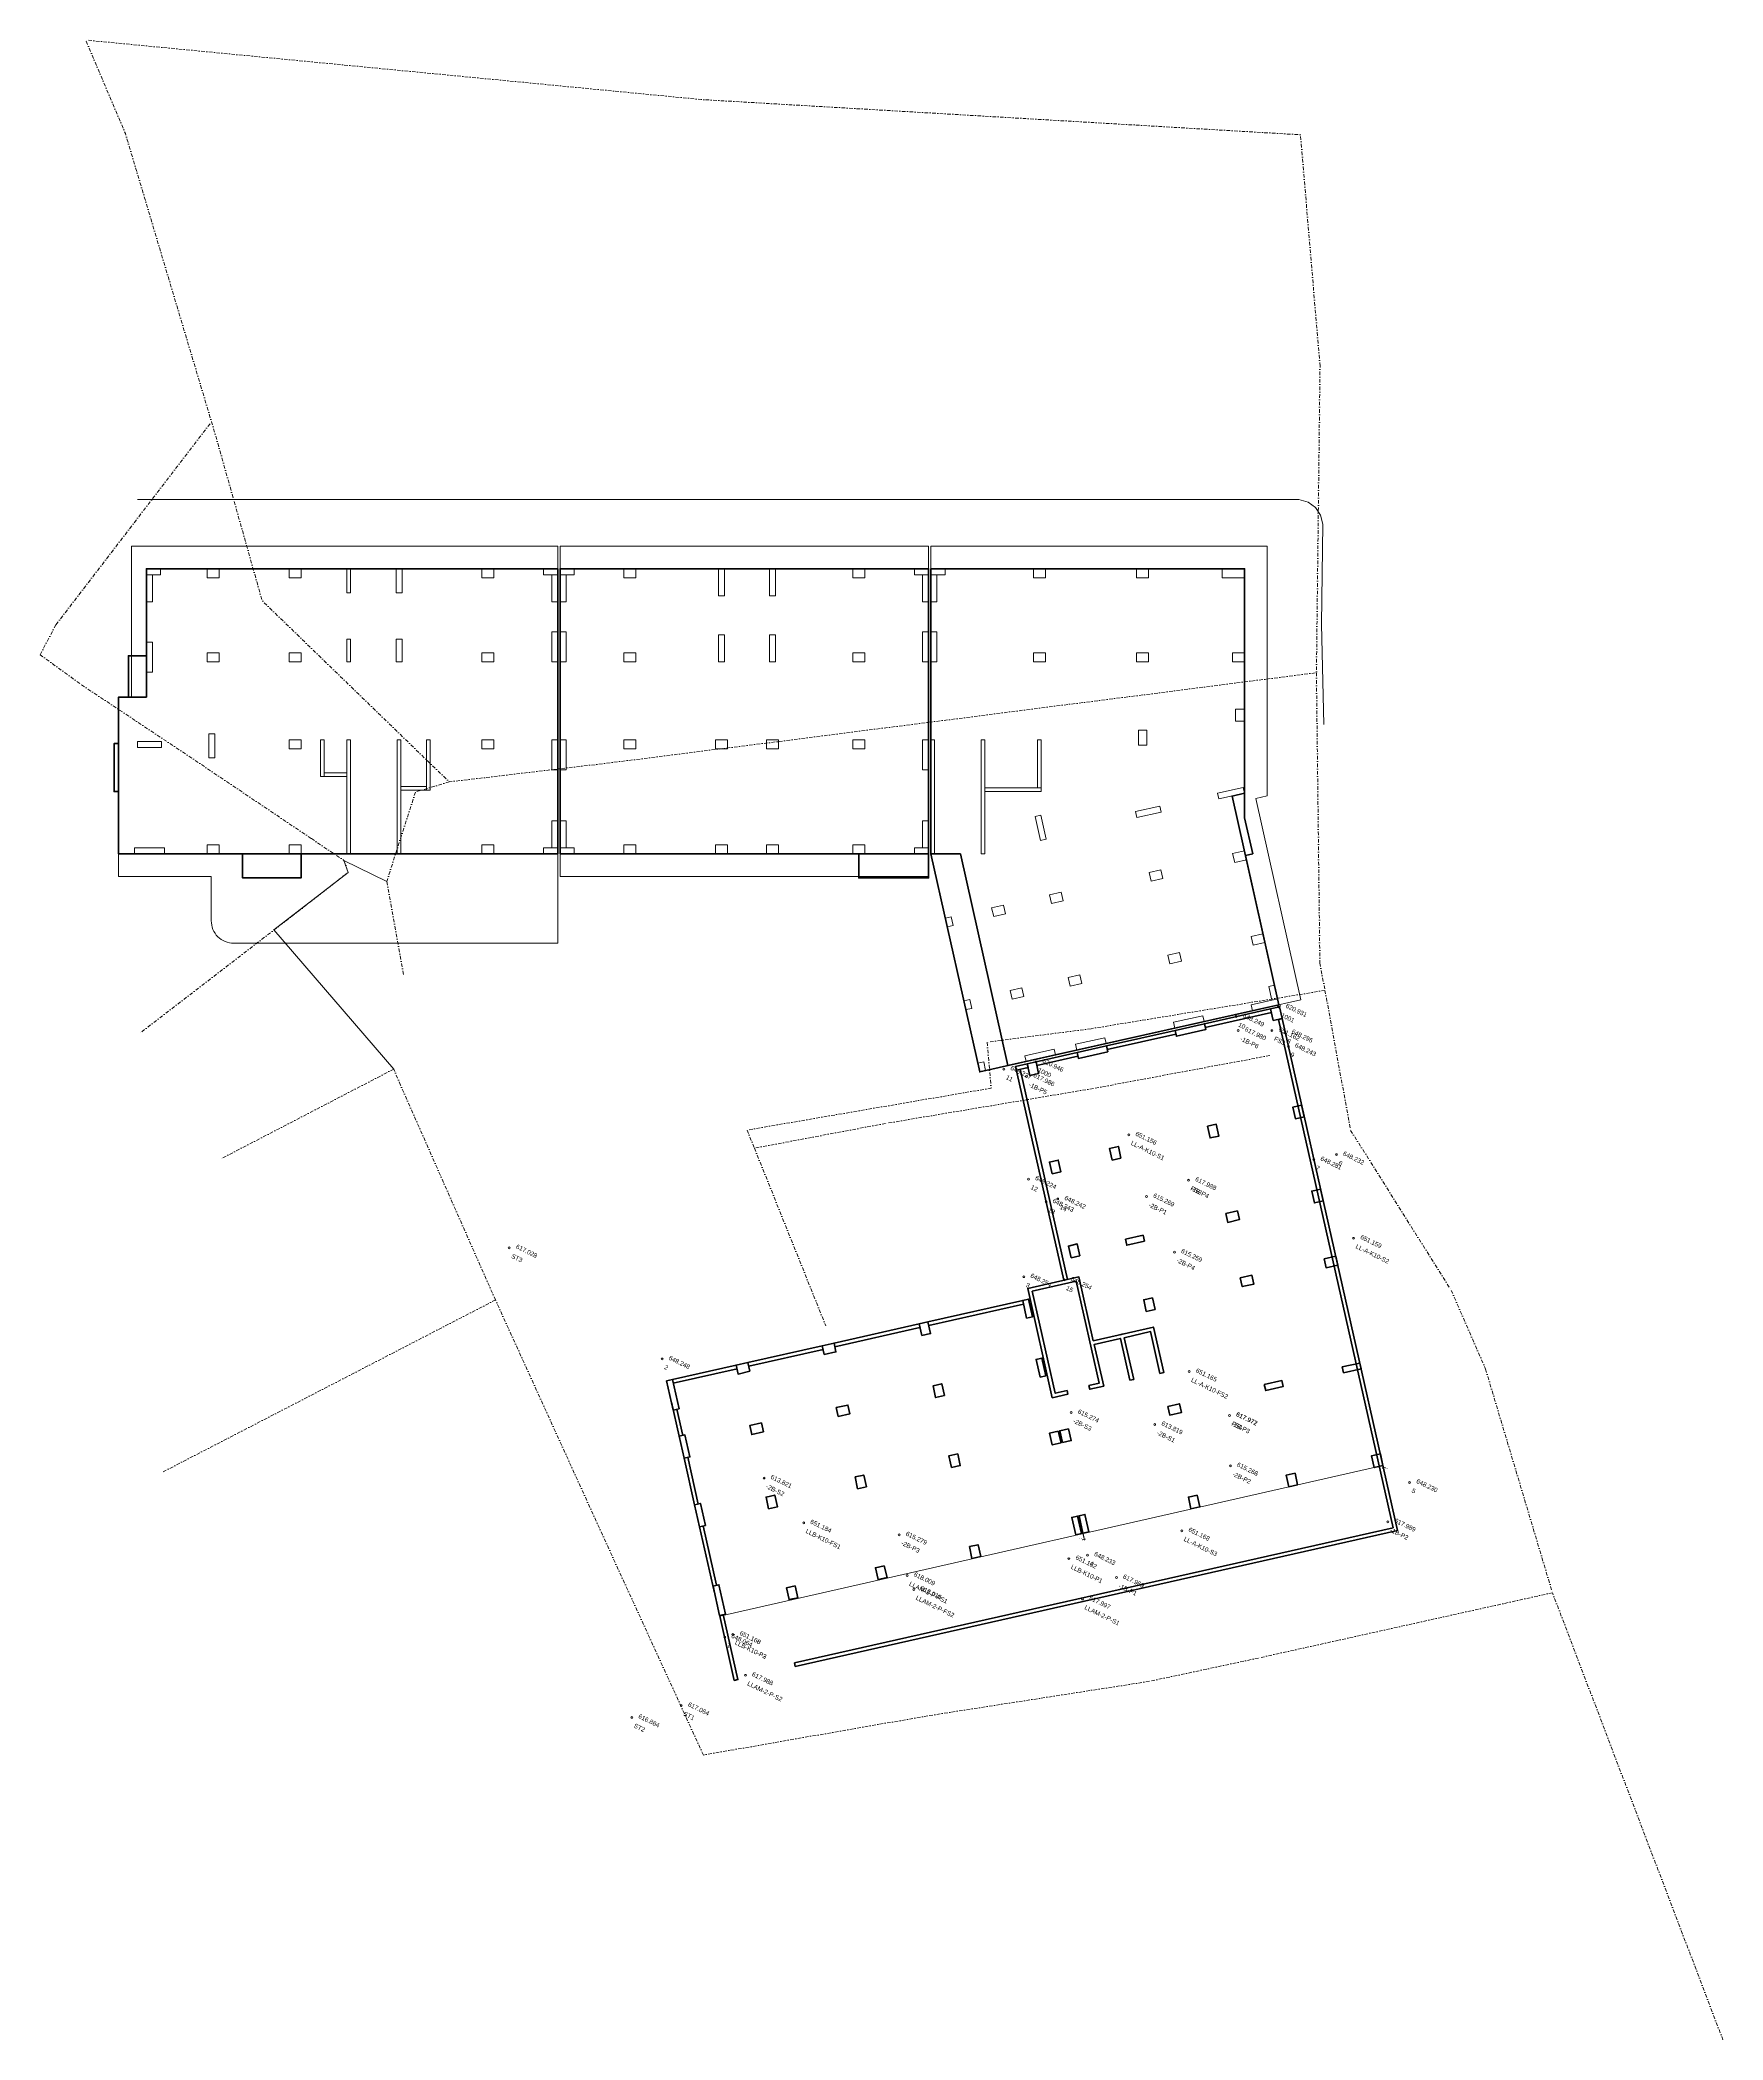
# Model space of a CAD drawing. Header units: centimetres. Extents: x -708 to 10501, y 5200 to 18521.
import ezdxf

# ---------------------------------------------------------------- set-up
doc = ezdxf.new("R2010")
doc.units = ezdxf.units.CM
doc.header["$MEASUREMENT"] = 0
doc.linetypes.add('Dot & Dashed', pattern=[50.270832, 23.8125, -13.229167, 0, -13.229166])
for name, color, linetype, lineweight, true_color in [('A - Bodrumi -1 Polyline_Pen_No__23', 7, 'Continuous', 20, 0xff6600), ('A - Kati karakteristik polyline_Pen_No__8', 7, 'Continuous', 35, 0xa80f02), ('A - objekti 1 gjendja faktike_Pen_No__210', 7, 'Continuous', 0, 0xe8e8e8), ('A - objekti 1 gjendja faktike_Pen_No__3', 7, 'Continuous', 18, 0xff6600), ('A - objekti 1 gjendja faktike_Pen_No__4', 7, 'Continuous', 20, 0x029e21), ('A - objekti 1 gjendja faktike_Pen_No__8', 7, 'Continuous', 35, 0xa80f02), ('A - Parcelat_Pen_No__161', 7, 'Continuous', 13, 0x6a6a6a), ('A - Sutereni Polyline_Pen_No__4', 7, 'Continuous', 20, 0x029e21)]:
    doc.layers.add(name, color=color, linetype=linetype, lineweight=lineweight, true_color=true_color)
for name, color, linetype, lineweight in [('A - Bodrumi -2 Polyline_Pen_No__75', 6, 'Continuous', 20), ('A - objekti 1 gjendja faktike_Pen_No__1', 7, 'Continuous', 13), ('A - objekti 1 gjendja faktike_Pen_No__2', 8, 'Continuous', 15), ('A - objekti 1 gjendja faktike_Pen_No__7', 7, 'Continuous', 35), ('A - Parcelat_Pen_No__20', 1, 'Continuous', 0), ('A - Perdhesa Polyine_Pen_No__6', 5, 'Continuous', 35), ('A - Rrugë_Pen_No__1', 7, 'Continuous', 13), ('A - Shtyllat_Pen_No__1', 7, 'Continuous', 13)]:
    doc.layers.add(name, color=color, linetype=linetype, lineweight=lineweight)
doc.layers.add('A - Shtyllat', color=7, linetype='Continuous')
doc.styles.add('GENERATED_STYLE_1', font='')
doc.styles.get('GENERATED_STYLE_1').set_extended_font_data('Arial')

# ---------------------------------------------------------------- blocks, each defined once
blk = doc.blocks.new('Column_1', base_point=(20, 14870))
at = {"layer": 'A - Shtyllat_Pen_No__1', "color": 7, "linetype": 'Continuous', "lineweight": 13, "flags": 128}
blk.add_lwpolyline([(0, 14780), (40, 14780), (40, 14960), (0, 14960)], close=True, dxfattribs=at)
blk = doc.blocks.new('Column_2', base_point=(48, 14980))
at = {"layer": 'A - Shtyllat_Pen_No__1', "color": 7, "linetype": 'Continuous', "lineweight": 13, "flags": 128}
blk.add_lwpolyline([(0, 15000), (0, 14960), (95, 14960), (95, 15000)], close=True, dxfattribs=at)
blk = doc.blocks.new('Column_3', base_point=(445, 14970))
at = {"layer": 'A - Shtyllat_Pen_No__1', "color": 7, "linetype": 'Continuous', "lineweight": 13, "flags": 128}
blk.add_lwpolyline([(405, 15000), (405, 14940), (485, 14940), (485, 15000)], close=True, dxfattribs=at)
blk = doc.blocks.new('Column_4', base_point=(1348, 13480))
at = {"layer": 'A - Shtyllat_Pen_No__1', "color": 7, "linetype": 'Continuous', "lineweight": 13, "flags": 128}
blk.add_lwpolyline([(1335, 13100), (1360, 13100), (1360, 13860), (1335, 13860)], close=True, dxfattribs=at)
blk = doc.blocks.new('Column_5', base_point=(1683, 13480))
at = {"layer": 'A - Shtyllat_Pen_No__1', "color": 7, "linetype": 'Continuous', "lineweight": 13, "flags": 128}
blk.add_lwpolyline([(1670, 13100), (1695, 13100), (1695, 13860), (1670, 13860)], close=True, dxfattribs=at)
blk = doc.blocks.new('Column_6', base_point=(1878, 13692))
at = {"layer": 'A - Shtyllat_Pen_No__1', "color": 7, "linetype": 'Continuous', "lineweight": 13, "flags": 128}
blk.add_lwpolyline([(1865, 13525), (1890, 13525), (1890, 13860), (1865, 13860)], close=True, dxfattribs=at)
blk = doc.blocks.new('Column_7', base_point=(1780, 13537))
at = {"layer": 'A - Shtyllat_Pen_No__1', "color": 7, "linetype": 'Continuous', "lineweight": 13, "flags": 128}
blk.add_lwpolyline([(1695, 13550), (1695, 13525), (1865, 13525), (1865, 13550)], close=True, dxfattribs=at)
blk = doc.blocks.new('Column_8', base_point=(1260, 13627))
at = {"layer": 'A - Shtyllat_Pen_No__1', "color": 7, "linetype": 'Continuous', "lineweight": 13, "flags": 128}
blk.add_lwpolyline([(1185, 13640), (1185, 13615), (1335, 13615), (1335, 13640)], close=True, dxfattribs=at)
blk = doc.blocks.new('Column_9', base_point=(1173, 13737))
at = {"layer": 'A - Shtyllat_Pen_No__1', "color": 7, "linetype": 'Continuous', "lineweight": 13, "flags": 128}
blk.add_lwpolyline([(1160, 13615), (1185, 13615), (1185, 13860), (1160, 13860)], close=True, dxfattribs=at)
blk = doc.blocks.new('Column_10', base_point=(20, 13830))
at = {"layer": 'A - Shtyllat_Pen_No__1', "color": 7, "linetype": 'Continuous', "lineweight": 13, "flags": 128}
blk.add_lwpolyline([(-60, 13850), (-60, 13810), (100, 13810), (100, 13850)], close=True, dxfattribs=at)
blk = doc.blocks.new('Column_11', base_point=(20, 14410))
at = {"layer": 'A - Shtyllat_Pen_No__1', "color": 7, "linetype": 'Continuous', "lineweight": 13, "flags": 128}
blk.add_lwpolyline([(0, 14310), (40, 14310), (40, 14510), (0, 14510)], close=True, dxfattribs=at)
blk = doc.blocks.new('Column_12', base_point=(20, 13120))
at = {"layer": 'A - Shtyllat_Pen_No__1', "color": 7, "linetype": 'Continuous', "lineweight": 13, "flags": 128}
blk.add_lwpolyline([(-80, 13140), (-80, 13100), (120, 13100), (120, 13140)], close=True, dxfattribs=at)
blk = doc.blocks.new('Column_13', base_point=(1682.5, 14920))
at = {"layer": 'A - Shtyllat_Pen_No__1', "color": 7, "linetype": 'Continuous', "lineweight": 13, "flags": 128}
blk.add_lwpolyline([(1662.5, 14840), (1702.5, 14840), (1702.5, 15000), (1662.5, 15000)], close=True, dxfattribs=at)
blk = doc.blocks.new('Column_14', base_point=(2275, 14970))
at = {"layer": 'A - Shtyllat_Pen_No__1', "color": 7, "linetype": 'Continuous', "lineweight": 13, "flags": 128}
blk.add_lwpolyline([(2235, 15000), (2235, 14940), (2315, 14940), (2315, 15000)], close=True, dxfattribs=at)
blk = doc.blocks.new('Column_15', base_point=(2275, 14410))
at = {"layer": 'A - Shtyllat_Pen_No__1', "color": 7, "linetype": 'Continuous', "lineweight": 13, "flags": 128}
blk.add_lwpolyline([(2235, 14440), (2235, 14380), (2315, 14380), (2315, 14440)], close=True, dxfattribs=at)
blk = doc.blocks.new('Column_16', base_point=(2275, 13130))
at = {"layer": 'A - Shtyllat_Pen_No__1', "color": 7, "linetype": 'Continuous', "lineweight": 13, "flags": 128}
blk.add_lwpolyline([(2235, 13160), (2235, 13100), (2315, 13100), (2315, 13160)], close=True, dxfattribs=at)
blk = doc.blocks.new('Column_17', base_point=(2720, 14870))
at = {"layer": 'A - Shtyllat_Pen_No__1', "color": 7, "linetype": 'Continuous', "lineweight": 13, "flags": 128}
blk.add_lwpolyline([(2700, 14780), (2740, 14780), (2740, 14960), (2700, 14960)], close=True, dxfattribs=at)
blk = doc.blocks.new('Column_18', base_point=(2720, 13230))
at = {"layer": 'A - Shtyllat_Pen_No__1', "color": 7, "linetype": 'Continuous', "lineweight": 13, "flags": 128}
blk.add_lwpolyline([(2700, 13320), (2740, 13320), (2740, 13140), (2700, 13140)], close=True, dxfattribs=at)
blk = doc.blocks.new('Column_19', base_point=(2693, 13120))
at = {"layer": 'A - Shtyllat_Pen_No__1', "color": 7, "linetype": 'Continuous', "lineweight": 13, "flags": 128}
blk.add_lwpolyline([(2645, 13100), (2645, 13140), (2740, 13140), (2740, 13100)], close=True, dxfattribs=at)
blk = doc.blocks.new('Column_20', base_point=(2720, 13760))
at = {"layer": 'A - Shtyllat_Pen_No__1', "color": 7, "linetype": 'Continuous', "lineweight": 13, "flags": 128}
blk.add_lwpolyline([(2700, 13660), (2740, 13660), (2740, 13860), (2700, 13860)], close=True, dxfattribs=at)
blk = doc.blocks.new('Column_21', base_point=(2720, 14480))
at = {"layer": 'A - Shtyllat_Pen_No__1', "color": 7, "linetype": 'Continuous', "lineweight": 13, "flags": 128}
blk.add_lwpolyline([(2700, 14380), (2740, 14380), (2740, 14580), (2700, 14580)], close=True, dxfattribs=at)
blk = doc.blocks.new('Column_22', base_point=(1682.5, 14455))
at = {"layer": 'A - Shtyllat_Pen_No__1', "color": 7, "linetype": 'Continuous', "lineweight": 13, "flags": 128}
blk.add_lwpolyline([(1662.5, 14380), (1702.5, 14380), (1702.5, 14530), (1662.5, 14530)], close=True, dxfattribs=at)
blk = doc.blocks.new('Column_23', base_point=(5238, 13480))
at = {"layer": 'A - Shtyllat_Pen_No__1', "color": 7, "linetype": 'Continuous', "lineweight": 13, "flags": 128}
blk.add_lwpolyline([(5225, 13100), (5250, 13100), (5250, 13860), (5225, 13860)], close=True, dxfattribs=at)
blk = doc.blocks.new('Column_24', base_point=(5573, 13480))
at = {"layer": 'A - Shtyllat_Pen_No__1', "color": 7, "linetype": 'Continuous', "lineweight": 13, "flags": 128}
blk.add_lwpolyline([(5560, 13100), (5585, 13100), (5585, 13860), (5560, 13860)], close=True, dxfattribs=at)
blk = doc.blocks.new('Column_25', base_point=(2775, 14870))
at = {"layer": 'A - Shtyllat_Pen_No__1', "color": 7, "linetype": 'Continuous', "lineweight": 13, "flags": 128}
blk.add_lwpolyline([(2795, 14780), (2755, 14780), (2755, 14960), (2795, 14960)], close=True, dxfattribs=at)
blk = doc.blocks.new('Column_26', base_point=(2803, 14980))
at = {"layer": 'A - Shtyllat_Pen_No__1', "color": 7, "linetype": 'Continuous', "lineweight": 13, "flags": 128}
blk.add_lwpolyline([(2850, 15000), (2850, 14960), (2755, 14960), (2755, 15000)], close=True, dxfattribs=at)
blk = doc.blocks.new('Column_27', base_point=(2775, 13230))
at = {"layer": 'A - Shtyllat_Pen_No__1', "color": 7, "linetype": 'Continuous', "lineweight": 13, "flags": 128}
blk.add_lwpolyline([(2795, 13320), (2755, 13320), (2755, 13140), (2795, 13140)], close=True, dxfattribs=at)
blk = doc.blocks.new('Column_28', base_point=(2803, 13120))
at = {"layer": 'A - Shtyllat_Pen_No__1', "color": 7, "linetype": 'Continuous', "lineweight": 13, "flags": 128}
blk.add_lwpolyline([(2850, 13100), (2850, 13140), (2755, 13140), (2755, 13100)], close=True, dxfattribs=at)
blk = doc.blocks.new('Column_29', base_point=(2775, 13760))
at = {"layer": 'A - Shtyllat_Pen_No__1', "color": 7, "linetype": 'Continuous', "lineweight": 13, "flags": 128}
blk.add_lwpolyline([(2795, 13660), (2755, 13660), (2755, 13860), (2795, 13860)], close=True, dxfattribs=at)
blk = doc.blocks.new('Column_30', base_point=(2775, 14480))
at = {"layer": 'A - Shtyllat_Pen_No__1', "color": 7, "linetype": 'Continuous', "lineweight": 13, "flags": 128}
blk.add_lwpolyline([(2795, 14380), (2755, 14380), (2755, 14580), (2795, 14580)], close=True, dxfattribs=at)
blk = doc.blocks.new('Column_31', base_point=(3220, 14970))
at = {"layer": 'A - Shtyllat_Pen_No__1', "color": 7, "linetype": 'Continuous', "lineweight": 13, "flags": 128}
blk.add_lwpolyline([(3180, 15000), (3180, 14940), (3260, 14940), (3260, 15000)], close=True, dxfattribs=at)
blk = doc.blocks.new('Column_32', base_point=(3220, 14410))
at = {"layer": 'A - Shtyllat_Pen_No__1', "color": 7, "linetype": 'Continuous', "lineweight": 13, "flags": 128}
blk.add_lwpolyline([(3180, 14440), (3180, 14380), (3260, 14380), (3260, 14440)], close=True, dxfattribs=at)
blk = doc.blocks.new('Column_33', base_point=(3220, 13830))
at = {"layer": 'A - Shtyllat_Pen_No__1', "color": 7, "linetype": 'Continuous', "lineweight": 13, "flags": 128}
blk.add_lwpolyline([(3180, 13860), (3180, 13800), (3260, 13800), (3260, 13860)], close=True, dxfattribs=at)
blk = doc.blocks.new('Column_34', base_point=(3220, 13130))
at = {"layer": 'A - Shtyllat_Pen_No__1', "color": 7, "linetype": 'Continuous', "lineweight": 13, "flags": 128}
blk.add_lwpolyline([(3180, 13160), (3180, 13100), (3260, 13100), (3260, 13160)], close=True, dxfattribs=at)
blk = doc.blocks.new('Column_35', base_point=(3830, 13130))
at = {"layer": 'A - Shtyllat_Pen_No__1', "color": 7, "linetype": 'Continuous', "lineweight": 13, "flags": 128}
blk.add_lwpolyline([(3790, 13160), (3790, 13100), (3870, 13100), (3870, 13160)], close=True, dxfattribs=at)
blk = doc.blocks.new('Column_36', base_point=(3830, 14470))
at = {"layer": 'A - Shtyllat_Pen_No__1', "color": 7, "linetype": 'Continuous', "lineweight": 13, "flags": 128}
blk.add_lwpolyline([(3850, 14380), (3810, 14380), (3810, 14560), (3850, 14560)], close=True, dxfattribs=at)
blk = doc.blocks.new('Column_37', base_point=(3830, 14910))
at = {"layer": 'A - Shtyllat_Pen_No__1', "color": 7, "linetype": 'Continuous', "lineweight": 13, "flags": 128}
blk.add_lwpolyline([(3850, 14820), (3810, 14820), (3810, 15000), (3850, 15000)], close=True, dxfattribs=at)
blk = doc.blocks.new('Column_38', base_point=(4170, 13830))
at = {"layer": 'A - Shtyllat_Pen_No__1', "color": 7, "linetype": 'Continuous', "lineweight": 13, "flags": 128}
blk.add_lwpolyline([(4130, 13860), (4130, 13800), (4210, 13800), (4210, 13860)], close=True, dxfattribs=at)
blk = doc.blocks.new('Column_39', base_point=(4170, 13130))
at = {"layer": 'A - Shtyllat_Pen_No__1', "color": 7, "linetype": 'Continuous', "lineweight": 13, "flags": 128}
blk.add_lwpolyline([(4130, 13160), (4130, 13100), (4210, 13100), (4210, 13160)], close=True, dxfattribs=at)
blk = doc.blocks.new('Column_40', base_point=(4170, 14470))
at = {"layer": 'A - Shtyllat_Pen_No__1', "color": 7, "linetype": 'Continuous', "lineweight": 13, "flags": 128}
blk.add_lwpolyline([(4190, 14380), (4150, 14380), (4150, 14560), (4190, 14560)], close=True, dxfattribs=at)
blk = doc.blocks.new('Column_41', base_point=(4170, 14910))
at = {"layer": 'A - Shtyllat_Pen_No__1', "color": 7, "linetype": 'Continuous', "lineweight": 13, "flags": 128}
blk.add_lwpolyline([(4190, 14820), (4150, 14820), (4150, 15000), (4190, 15000)], close=True, dxfattribs=at)
blk = doc.blocks.new('Column_42', base_point=(4745, 14410))
at = {"layer": 'A - Shtyllat_Pen_No__1', "color": 7, "linetype": 'Continuous', "lineweight": 13, "flags": 128}
blk.add_lwpolyline([(4705, 14440), (4705, 14380), (4785, 14380), (4785, 14440)], close=True, dxfattribs=at)
blk = doc.blocks.new('Column_43', base_point=(4745, 13830))
at = {"layer": 'A - Shtyllat_Pen_No__1', "color": 7, "linetype": 'Continuous', "lineweight": 13, "flags": 128}
blk.add_lwpolyline([(4705, 13860), (4705, 13800), (4785, 13800), (4785, 13860)], close=True, dxfattribs=at)
blk = doc.blocks.new('Column_44', base_point=(4745, 13130))
at = {"layer": 'A - Shtyllat_Pen_No__1', "color": 7, "linetype": 'Continuous', "lineweight": 13, "flags": 128}
blk.add_lwpolyline([(4705, 13160), (4705, 13100), (4785, 13100), (4785, 13160)], close=True, dxfattribs=at)
blk = doc.blocks.new('Column_45', base_point=(5190, 14870))
at = {"layer": 'A - Shtyllat_Pen_No__1', "color": 7, "linetype": 'Continuous', "lineweight": 13, "flags": 128}
blk.add_lwpolyline([(5170, 14780), (5210, 14780), (5210, 14960), (5170, 14960)], close=True, dxfattribs=at)
blk = doc.blocks.new('Column_46', base_point=(5163, 14980))
at = {"layer": 'A - Shtyllat_Pen_No__1', "color": 7, "linetype": 'Continuous', "lineweight": 13, "flags": 128}
blk.add_lwpolyline([(5115, 15000), (5115, 14960), (5210, 14960), (5210, 15000)], close=True, dxfattribs=at)
blk = doc.blocks.new('Column_47', base_point=(5190, 13230))
at = {"layer": 'A - Shtyllat_Pen_No__1', "color": 7, "linetype": 'Continuous', "lineweight": 13, "flags": 128}
blk.add_lwpolyline([(5170, 13320), (5210, 13320), (5210, 13140), (5170, 13140)], close=True, dxfattribs=at)
blk = doc.blocks.new('Column_48', base_point=(5163, 13120))
at = {"layer": 'A - Shtyllat_Pen_No__1', "color": 7, "linetype": 'Continuous', "lineweight": 13, "flags": 128}
blk.add_lwpolyline([(5115, 13100), (5115, 13140), (5210, 13140), (5210, 13100)], close=True, dxfattribs=at)
blk = doc.blocks.new('Column_49', base_point=(5190, 13760))
at = {"layer": 'A - Shtyllat_Pen_No__1', "color": 7, "linetype": 'Continuous', "lineweight": 13, "flags": 128}
blk.add_lwpolyline([(5170, 13660), (5210, 13660), (5210, 13860), (5170, 13860)], close=True, dxfattribs=at)
blk = doc.blocks.new('Column_50', base_point=(5190, 14480))
at = {"layer": 'A - Shtyllat_Pen_No__1', "color": 7, "linetype": 'Continuous', "lineweight": 13, "flags": 128}
blk.add_lwpolyline([(5170, 14380), (5210, 14380), (5210, 14580), (5170, 14580)], close=True, dxfattribs=at)
blk = doc.blocks.new('Column_51', base_point=(5245, 14870))
at = {"layer": 'A - Shtyllat_Pen_No__1', "color": 7, "linetype": 'Continuous', "lineweight": 13, "flags": 128}
blk.add_lwpolyline([(5265, 14780), (5225, 14780), (5225, 14960), (5265, 14960)], close=True, dxfattribs=at)
blk = doc.blocks.new('Column_52', base_point=(5273, 14980))
at = {"layer": 'A - Shtyllat_Pen_No__1', "color": 7, "linetype": 'Continuous', "lineweight": 13, "flags": 128}
blk.add_lwpolyline([(5320, 15000), (5320, 14960), (5225, 14960), (5225, 15000)], close=True, dxfattribs=at)
blk = doc.blocks.new('Column_53', base_point=(5245, 14480))
at = {"layer": 'A - Shtyllat_Pen_No__1', "color": 7, "linetype": 'Continuous', "lineweight": 13, "flags": 128}
blk.add_lwpolyline([(5265, 14380), (5225, 14380), (5225, 14580), (5265, 14580)], close=True, dxfattribs=at)
blk = doc.blocks.new('Column_54', base_point=(5953, 11759))
at = {"layer": 'A - Shtyllat_Pen_No__1', "color": 7, "linetype": 'Continuous', "lineweight": 13, "flags": 128}
blk.add_lwpolyline([(6047, 11800), (6055, 11761), (5860, 11717), (5852, 11756)], close=True, dxfattribs=at)
blk = doc.blocks.new('Column_55', base_point=(7451, 12095))
at = {"layer": 'A - Shtyllat_Pen_No__1', "color": 7, "linetype": 'Continuous', "lineweight": 13, "flags": 128}
blk.add_lwpolyline([(7535, 12134), (7543, 12095), (7368, 12056), (7359, 12095)], close=True, dxfattribs=at)
blk = doc.blocks.new('Column_56', base_point=(7505, 12176))
at = {"layer": 'A - Shtyllat_Pen_No__1', "color": 7, "linetype": 'Continuous', "lineweight": 13, "flags": 128}
blk.add_lwpolyline([(7475, 12218), (7514, 12227), (7535, 12134), (7496, 12125)], close=True, dxfattribs=at)
blk = doc.blocks.new('Column_57', base_point=(6849, 12405))
at = {"layer": 'A - Shtyllat_Pen_No__1', "color": 7, "linetype": 'Continuous', "lineweight": 13, "flags": 128}
blk.add_lwpolyline([(6894, 12385), (6881, 12444), (6803, 12426), (6816, 12367)], close=True, dxfattribs=at)
blk = doc.blocks.new('Column_58', base_point=(6944, 11981))
at = {"layer": 'A - Shtyllat_Pen_No__1', "color": 7, "linetype": 'Continuous', "lineweight": 13, "flags": 128}
blk.add_lwpolyline([(7037, 12022), (7046, 11983), (6851, 11940), (6842, 11979)], close=True, dxfattribs=at)
blk = doc.blocks.new('Column_59', base_point=(6185, 12257))
at = {"layer": 'A - Shtyllat_Pen_No__1', "color": 7, "linetype": 'Continuous', "lineweight": 13, "flags": 128}
blk.add_lwpolyline([(6231, 12236), (6218, 12295), (6140, 12277), (6153, 12219)], close=True, dxfattribs=at)
blk = doc.blocks.new('Column_60', base_point=(6290, 11834))
at = {"layer": 'A - Shtyllat_Pen_No__1', "color": 7, "linetype": 'Continuous', "lineweight": 13, "flags": 128}
blk.add_lwpolyline([(6383, 11876), (6392, 11837), (6197, 11793), (6188, 11832)], close=True, dxfattribs=at)
blk = doc.blocks.new('Column_61', base_point=(5948, 13700))
at = {"layer": 'A - Shtyllat_Pen_No__1', "color": 7, "linetype": 'Continuous', "lineweight": 13, "flags": 128}
blk.add_lwpolyline([(5935, 13540), (5960, 13540), (5960, 13860), (5935, 13860)], close=True, dxfattribs=at)
blk = doc.blocks.new('Column_62', base_point=(5773, 13527))
at = {"layer": 'A - Shtyllat_Pen_No__1', "color": 7, "linetype": 'Continuous', "lineweight": 13, "flags": 128}
blk.add_lwpolyline([(5960, 13515), (5960, 13540), (5585, 13540), (5585, 13515)], close=True, dxfattribs=at)
blk = doc.blocks.new('Column_63', base_point=(5800, 12170))
at = {"layer": 'A - Shtyllat_Pen_No__1', "color": 7, "linetype": 'Continuous', "lineweight": 13, "flags": 128}
blk.add_lwpolyline([(5845, 12150), (5832, 12208), (5754, 12191), (5767, 12132)], close=True, dxfattribs=at)
blk = doc.blocks.new('Column_64', base_point=(7405, 12530))
at = {"layer": 'A - Shtyllat_Pen_No__1', "color": 7, "linetype": 'Continuous', "lineweight": 13, "flags": 128}
blk.add_lwpolyline([(7450, 12510), (7437, 12568), (7359, 12551), (7372, 12492)], close=True, dxfattribs=at)
blk = doc.blocks.new('Column_65', base_point=(6725, 12957))
at = {"layer": 'A - Shtyllat_Pen_No__1', "color": 7, "linetype": 'Continuous', "lineweight": 13, "flags": 128}
blk.add_lwpolyline([(6771, 12936), (6757, 12995), (6679, 12977), (6692, 12919)], close=True, dxfattribs=at)
blk = doc.blocks.new('Column_66', base_point=(6061, 12808))
at = {"layer": 'A - Shtyllat_Pen_No__1', "color": 7, "linetype": 'Continuous', "lineweight": 13, "flags": 128}
blk.add_lwpolyline([(6107, 12787), (6094, 12846), (6016, 12828), (6029, 12770)], close=True, dxfattribs=at)
blk = doc.blocks.new('Column_67', base_point=(5676, 12721))
at = {"layer": 'A - Shtyllat_Pen_No__1', "color": 7, "linetype": 'Continuous', "lineweight": 13, "flags": 128}
blk.add_lwpolyline([(5722, 12701), (5708, 12759), (5630, 12742), (5644, 12683)], close=True, dxfattribs=at)
blk = doc.blocks.new('Column_68', base_point=(7281, 13082))
at = {"layer": 'A - Shtyllat_Pen_No__1', "color": 7, "linetype": 'Continuous', "lineweight": 13, "flags": 128}
blk.add_lwpolyline([(7327, 13061), (7314, 13120), (7235, 13102), (7249, 13044)], close=True, dxfattribs=at)
blk = doc.blocks.new('Column_69', base_point=(7225, 13505))
at = {"layer": 'A - Shtyllat_Pen_No__1', "color": 7, "linetype": 'Continuous', "lineweight": 13, "flags": 128}
blk.add_lwpolyline([(7315, 13504), (7306, 13543), (7135, 13505), (7144, 13466)], close=True, dxfattribs=at)
blk = doc.blocks.new('Column_70', base_point=(6673, 13381))
at = {"layer": 'A - Shtyllat_Pen_No__1', "color": 7, "linetype": 'Continuous', "lineweight": 13, "flags": 128}
blk.add_lwpolyline([(6758, 13379), (6749, 13418), (6588, 13382), (6597, 13343)], close=True, dxfattribs=at)
blk = doc.blocks.new('Column_71', base_point=(5947.5, 14970))
at = {"layer": 'A - Shtyllat_Pen_No__1', "color": 7, "linetype": 'Continuous', "lineweight": 13, "flags": 128}
blk.add_lwpolyline([(5907.5, 15000), (5907.5, 14940), (5987.5, 14940), (5987.5, 15000)], close=True, dxfattribs=at)
blk = doc.blocks.new('Column_72', base_point=(5947.5, 14410))
at = {"layer": 'A - Shtyllat_Pen_No__1', "color": 7, "linetype": 'Continuous', "lineweight": 13, "flags": 128}
blk.add_lwpolyline([(5907.5, 14440), (5907.5, 14380), (5987.5, 14380), (5987.5, 14440)], close=True, dxfattribs=at)
blk = doc.blocks.new('Column_73', base_point=(6635, 14970))
at = {"layer": 'A - Shtyllat_Pen_No__1', "color": 7, "linetype": 'Continuous', "lineweight": 13, "flags": 128}
blk.add_lwpolyline([(6595, 15000), (6595, 14940), (6675, 14940), (6675, 15000)], close=True, dxfattribs=at)
blk = doc.blocks.new('Column_74', base_point=(6635, 14410))
at = {"layer": 'A - Shtyllat_Pen_No__1', "color": 7, "linetype": 'Continuous', "lineweight": 13, "flags": 128}
blk.add_lwpolyline([(6595, 14440), (6595, 14380), (6675, 14380), (6675, 14440)], close=True, dxfattribs=at)
blk = doc.blocks.new('Column_75', base_point=(7240, 14970))
at = {"layer": 'A - Shtyllat_Pen_No__1', "color": 7, "linetype": 'Continuous', "lineweight": 13, "flags": 128}
blk.add_lwpolyline([(7165, 14940), (7165, 15000), (7315, 15000), (7315, 14940)], close=True, dxfattribs=at)
blk = doc.blocks.new('Column_76', base_point=(6635, 13875))
at = {"layer": 'A - Shtyllat_Pen_No__1', "color": 7, "linetype": 'Continuous', "lineweight": 13, "flags": 128}
blk.add_lwpolyline([(6663, 13925), (6608, 13925), (6608, 13825), (6663, 13825)], close=True, dxfattribs=at)
blk = doc.blocks.new('Column_77', base_point=(5957, 13274))
at = {"layer": 'A - Shtyllat_Pen_No__1', "color": 7, "linetype": 'Continuous', "lineweight": 13, "flags": 128}
blk.add_lwpolyline([(5955, 13189), (5994, 13198), (5958, 13359), (5919, 13350)], close=True, dxfattribs=at)
blk = doc.blocks.new('Column_78', base_point=(7285, 14025))
at = {"layer": 'A - Shtyllat_Pen_No__1', "color": 7, "linetype": 'Continuous', "lineweight": 13, "flags": 128}
blk.add_lwpolyline([(7315, 14065), (7255, 14065), (7255, 13985), (7315, 13985)], close=True, dxfattribs=at)
blk = doc.blocks.new('Column_79', base_point=(436, 13820))
at = {"layer": 'A - Shtyllat_Pen_No__1', "color": 7, "linetype": 'Continuous', "lineweight": 13, "flags": 128}
blk.add_lwpolyline([(456, 13900), (416, 13900), (416, 13740), (456, 13740)], close=True, dxfattribs=at)
blk = doc.blocks.new('Column_80', base_point=(445, 14410))
at = {"layer": 'A - Shtyllat_Pen_No__1', "color": 7, "linetype": 'Continuous', "lineweight": 13, "flags": 128}
blk.add_lwpolyline([(405, 14440), (405, 14380), (485, 14380), (485, 14440)], close=True, dxfattribs=at)
blk = doc.blocks.new('Column_81', base_point=(990, 13830))
at = {"layer": 'A - Shtyllat_Pen_No__1', "color": 7, "linetype": 'Continuous', "lineweight": 13, "flags": 128}
blk.add_lwpolyline([(950, 13860), (950, 13800), (1030, 13800), (1030, 13860)], close=True, dxfattribs=at)
blk = doc.blocks.new('Column_82', base_point=(990, 14970))
at = {"layer": 'A - Shtyllat_Pen_No__1', "color": 7, "linetype": 'Continuous', "lineweight": 13, "flags": 128}
blk.add_lwpolyline([(950, 15000), (950, 14940), (1030, 14940), (1030, 15000)], close=True, dxfattribs=at)
blk = doc.blocks.new('Column_83', base_point=(990, 14410))
at = {"layer": 'A - Shtyllat_Pen_No__1', "color": 7, "linetype": 'Continuous', "lineweight": 13, "flags": 128}
blk.add_lwpolyline([(950, 14440), (950, 14380), (1030, 14380), (1030, 14440)], close=True, dxfattribs=at)
blk = doc.blocks.new('Column_84', base_point=(990, 13130))
at = {"layer": 'A - Shtyllat_Pen_No__1', "color": 7, "linetype": 'Continuous', "lineweight": 13, "flags": 128}
blk.add_lwpolyline([(950, 13160), (950, 13100), (1030, 13100), (1030, 13160)], close=True, dxfattribs=at)
blk = doc.blocks.new('Column_85', base_point=(7275, 14410))
at = {"layer": 'A - Shtyllat_Pen_No__1', "color": 7, "linetype": 'Continuous', "lineweight": 13, "flags": 128}
blk.add_lwpolyline([(7235, 14440), (7235, 14380), (7315, 14380), (7315, 14440)], close=True, dxfattribs=at)
blk = doc.blocks.new('Column_86', base_point=(2275, 13830))
at = {"layer": 'A - Shtyllat_Pen_No__1', "color": 7, "linetype": 'Continuous', "lineweight": 13, "flags": 128}
blk.add_lwpolyline([(2235, 13860), (2235, 13800), (2315, 13800), (2315, 13860)], close=True, dxfattribs=at)
blk = doc.blocks.new('Column_87', base_point=(1348, 14920))
at = {"layer": 'A - Shtyllat_Pen_No__1', "color": 7, "linetype": 'Continuous', "lineweight": 13, "flags": 128}
blk.add_lwpolyline([(1335, 14840), (1360, 14840), (1360, 15000), (1335, 15000)], close=True, dxfattribs=at)
blk = doc.blocks.new('Column_88', base_point=(1348, 14455))
at = {"layer": 'A - Shtyllat_Pen_No__1', "color": 7, "linetype": 'Continuous', "lineweight": 13, "flags": 128}
blk.add_lwpolyline([(1335, 14380), (1360, 14380), (1360, 14530), (1335, 14530)], close=True, dxfattribs=at)
blk = doc.blocks.new('Column_89', base_point=(4745, 14970))
at = {"layer": 'A - Shtyllat_Pen_No__1', "color": 7, "linetype": 'Continuous', "lineweight": 13, "flags": 128}
blk.add_lwpolyline([(4705, 15000), (4705, 14940), (4785, 14940), (4785, 15000)], close=True, dxfattribs=at)
blk = doc.blocks.new('Column_90', base_point=(2693, 14980))
at = {"layer": 'A - Shtyllat_Pen_No__1', "color": 7, "linetype": 'Continuous', "lineweight": 13, "flags": 128}
blk.add_lwpolyline([(2645, 15000), (2645, 14960), (2740, 14960), (2740, 15000)], close=True, dxfattribs=at)
blk = doc.blocks.new('Column_91', base_point=(3830, 13830))
at = {"layer": 'A - Shtyllat_Pen_No__1', "color": 7, "linetype": 'Continuous', "lineweight": 13, "flags": 128}
blk.add_lwpolyline([(3790, 13860), (3790, 13800), (3870, 13800), (3870, 13860)], close=True, dxfattribs=at)
blk = doc.blocks.new('Column_92', base_point=(445, 13130))
at = {"layer": 'A - Shtyllat_Pen_No__1', "color": 7, "linetype": 'Continuous', "lineweight": 13, "flags": 128}
blk.add_lwpolyline([(405, 13160), (405, 13100), (485, 13100), (485, 13160)], close=True, dxfattribs=at)
blk = doc.blocks.new('Column_93', base_point=(5471, 12096))
at = {"layer": 'A - Shtyllat_Pen_No__1', "color": 7, "linetype": 'Continuous', "lineweight": 13, "flags": 128}
blk.add_lwpolyline([(5497, 12071), (5484, 12130), (5445, 12121), (5458, 12063)], close=True, dxfattribs=at)
blk = doc.blocks.new('Column_94', base_point=(5347, 12648))
at = {"layer": 'A - Shtyllat_Pen_No__1', "color": 7, "linetype": 'Continuous', "lineweight": 13, "flags": 128}
blk.add_lwpolyline([(5373, 12623), (5360, 12681), (5321, 12672), (5334, 12614)], close=True, dxfattribs=at)
blk = doc.blocks.new('Column_95', base_point=(5564, 11682))
at = {"layer": 'A - Shtyllat_Pen_No__1', "color": 7, "linetype": 'Continuous', "lineweight": 13, "flags": 128}
blk.add_lwpolyline([(5590, 11657), (5577, 11715), (5538, 11706), (5551, 11648)], close=True, dxfattribs=at)

msp = doc.modelspace()

# ---------------------------------------------------------------- hatches: boundary and pattern name
at = {"layer": 'A - objekti 1 gjendja faktike_Pen_No__1', "linetype": 'Continuous', "lineweight": 13}
for points in [[(7541, 12086), (7541, 12084), (7545, 12086)], [(7552, 12088), (7547, 12087), (7552, 12087)], [(8235, 9011), (8236, 9010), (8240, 9011)], [(8244, 9013), (8240, 9011), (8244, 9012)], [(6242, 8534), (6243, 8533), (6247, 8534)], [(6251, 8536), (6247, 8534), (6252, 8535)]]:
    msp.add_hatch(color=7, dxfattribs=at).paths.add_polyline_path(points)

# ---------------------------------------------------------------- linework, layer by layer
at = {"layer": 'A - Bodrumi -1 Polyline_Pen_No__23', "color": 30, "linetype": 'Continuous', "lineweight": 20, "true_color": 0xff6600}
for points in [[(5225, 15150), (5225, 13100), (5551, 11648), (7690, 12128), (7389, 13470), (7465, 13487), (7465, 15150)], [(2740, 13100), (-185, 13100), (-185, 14145), (0, 14145), (0, 15000), (2740, 15000)], [(2755, 13100), (5210, 13100), (5210, 15000), (2755, 15000)]]:
    msp.add_lwpolyline(points, close=True, dxfattribs=at)
at = {"layer": 'A - Bodrumi -2 Polyline_Pen_No__75', "color": 6, "linetype": 'Continuous', "lineweight": 20}
msp.add_lwpolyline([(2740, 12505), (582, 12505, -0.414214), (432, 12655), (432, 12950), (-185, 12950), (-185, 14145), (-100, 14145), (-100, 15150), (2740, 15150)], format="xyb", close=True, dxfattribs=at)
msp.add_lwpolyline([(2755, 12950), (5210, 12950), (5210, 15150), (2755, 15150)], close=True, dxfattribs=at)
at = {"layer": 'A - Kati karakteristik polyline_Pen_No__8', "color": 14, "linetype": 'Continuous', "lineweight": 35, "true_color": 0xa80f02}
for points in [[(-185, 13100), (640, 13100), (641, 12940), (1030, 12940), (1030, 13100), (2740, 13100), (2740, 15000), (0, 15000), (0, 14420), (-120, 14420), (-120, 14145), (-185, 14145), (-185, 13835), (-215, 13835), (-215, 13515), (-185, 13515)], [(2755, 13100), (4745, 13100), (4745, 12940), (5210, 12940), (5210, 15000), (2755, 15000)], [(5225, 13100), (5422, 13100), (5738, 11690), (7543, 12095), (7320, 13090), (7369, 13101), (7315, 13341), (7315, 15000), (5225, 15000)]]:
    msp.add_lwpolyline(points, close=True, dxfattribs=at)
at = {"layer": 'A - objekti 1 gjendja faktike_Pen_No__1', "color": 7, "linetype": 'Continuous', "lineweight": 13}
for p, q in [((7548, 12082), (5926, 11715)), ((7537, 12084), (7533, 12086)), ((7541, 12085), (7537, 12084)), ((7546, 12083), (7544, 12091)), ((7545, 12086), (7545, 12086)), ((7548, 12083), (7546, 12091)), ((7547, 12081), (7547, 12081)), ((7548, 12082), (7548, 12082)), ((7548, 12082), (7548, 12082)), ((7548, 12082), (8237, 9027)), ((7552, 12088), (7556, 12089)), ((5789, 11685), (5926, 11715)), ((6111, 10261), (5789, 11685)), ((5926, 11715), (5926, 11715)), ((5870, 10206), (6111, 10261)), ((3465, 9590), (5885, 10137)), ((5885, 10137), (5870, 10206)), ((3819, 8023), (3465, 9590)), ((8236, 9027), (3819, 8023)), ((8235, 9010), (8231, 9009)), ((8236, 9027), (8236, 9027)), ((8237, 9027), (8237, 9027)), ((8237, 9027), (8237, 9027)), ((8237, 9025), (8241, 9007)), ((8237, 9025), (8241, 9007)), ((8240, 9011), (8240, 9011)), ((8244, 9012), (8249, 9013)), ((8249, 9013), (8253, 9011)), ((6238, 8532), (6234, 8534)), ((6238, 8575), (6238, 8575)), ((6238, 8575), (6238, 8575)), ((6238, 8575), (6238, 8575)), ((6238, 8573), (6248, 8530)), ((6242, 8533), (6238, 8532)), ((6239, 8573), (6248, 8530)), ((6247, 8534), (6247, 8534)), ((6252, 8535), (6256, 8536))]:
    msp.add_line(p, q, dxfattribs=at)
at = {"layer": 'A - objekti 1 gjendja faktike_Pen_No__2', "color": 8, "linetype": 'Dot & Dashed', "lineweight": 15}
for points in [[(8021, 11259), (8691, 10193)], [(8691, 10193), (8920, 9668)], [(8920, 9668), (9365, 8179)], [(9365, 8179), (7407, 7744)], [(10501, 5200), (9365, 8179)], [(7407, 7744), (6681, 7589)]]:
    msp.add_lwpolyline(points, dxfattribs=at)
at = {"layer": 'A - objekti 1 gjendja faktike_Pen_No__210', "color": 254, "linetype": 'Continuous', "lineweight": 0, "true_color": 0xe8e8e8}
for p, q in [((7259, 12017), (7259, 12017)), ((7583, 11909), (7583, 11909)), ((7606, 11818), (7606, 11818)), ((5711, 11667), (5711, 11667)), ((7776, 11064), (7776, 11064)), ((7926, 11097), (7926, 11097)), ((5875, 10934), (5875, 10934)), ((6070, 10802), (6070, 10802)), ((5992, 10783), (5992, 10783)), ((5844, 10284), (5844, 10284)), ((6112, 10263), (6112, 10263)), ((3435, 9736), (3435, 9736)), ((8414, 8914), (8414, 8914)), ((6269, 8430), (6269, 8430)), ((3852, 7884), (3852, 7884))]:
    msp.add_line(p, q, dxfattribs=at)
for centre in [(7259, 12017), (7583, 11909), (7606, 11818), (5711, 11667), (7776, 11064), (7926, 11097), (5875, 10934), (6070, 10802), (5992, 10783), (5844, 10284), (6112, 10263), (3435, 9736), (8414, 8914), (6269, 8430), (3852, 7884)]:
    msp.add_circle(centre, 6.25, dxfattribs=at)
at = {"layer": 'A - objekti 1 gjendja faktike_Pen_No__3', "color": 30, "linetype": 'Continuous', "lineweight": 18, "true_color": 0xff6600}
for p, q in [((7544, 12080), (7544, 12080)), ((7272, 11924), (7272, 11924)), ((7497, 11923), (7497, 11923)), ((5863, 11618), (5863, 11618)), ((5924, 11715), (5924, 11715)), ((6544, 11229), (6544, 11229)), ((6941, 10927), (6941, 10927)), ((6941, 10926), (6941, 10926)), ((6661, 10818), (6661, 10818)), ((8041, 10540), (8041, 10540)), ((2417, 10477), (2417, 10477)), ((6848, 10448), (6848, 10448)), ((6946, 9652), (6946, 9652)), ((6159, 9379), (6159, 9379)), ((7214, 9360), (7214, 9360)), ((7214, 9360), (7214, 9360)), ((6716, 9300), (6716, 9300)), ((4114, 8943), (4114, 8943)), ((7220, 9025), (7220, 9025)), ((4378, 8644), (4378, 8644)), ((5014, 8565), (5014, 8565)), ((6896, 8592), (6896, 8592)), ((8268, 8651), (8268, 8651)), ((6144, 8406), (6144, 8406)), ((5067, 8294), (5067, 8294)), ((6461, 8280), (6461, 8280)), ((5111, 8201), (5111, 8201)), ((6235, 8137), (6235, 8137)), ((3906, 7902), (3906, 7902)), ((3906, 7902), (3906, 7902)), ((3990, 7629), (3990, 7629)), ((3233, 7349), (3233, 7349)), ((3563, 7427), (3563, 7427))]:
    msp.add_line(p, q, dxfattribs=at)
for centre in [(7544, 12080), (7272, 11924), (7497, 11923), (5863, 11618), (5924, 11715), (6544, 11229), (6941, 10926), (6941, 10927), (6661, 10818), (8041, 10540), (2417, 10477), (6848, 10448), (6946, 9652), (6159, 9379), (7214, 9360), (7214, 9360), (6716, 9300), (4114, 8943), (7220, 9025), (4378, 8644), (5014, 8565), (6896, 8592), (8268, 8651), (6144, 8406), (5067, 8294), (6461, 8280), (5111, 8201), (6235, 8137), (3906, 7902), (3906, 7902), (3990, 7629), (3233, 7349), (3563, 7427)]:
    msp.add_circle(centre, 6.25, dxfattribs=at)
at = {"layer": 'A - objekti 1 gjendja faktike_Pen_No__4', "color": 104, "linetype": 'Dot & Dashed', "lineweight": 20, "true_color": 0x029e21}
msp.add_lwpolyline([(7850, 12191), (8021, 11259)], dxfattribs=at)
at = {"layer": 'A - objekti 1 gjendja faktike_Pen_No__7', "color": 7, "linetype": 'Continuous', "lineweight": 35}
for p, q in [((6507, 9903), (6483, 9897)), ((6283, 9534), (6287, 9535)), ((6283, 9534), (6287, 9535))]:
    msp.add_line(p, q, dxfattribs=at)
at = {"layer": 'A - objekti 1 gjendja faktike_Pen_No__8', "color": 14, "linetype": 'Continuous', "lineweight": 35, "true_color": 0xa80f02}
msp.add_line((6135, 10266), (5819, 11666), dxfattribs=at)
msp.add_lwpolyline([(4322, 7687), (8334, 8593), (7564, 12003), (7540, 11998), (8304, 8612), (4317, 7712)], close=True, dxfattribs=at)
at = {"layer": 'A - objekti 1 gjendja faktike_Pen_No__8', "color": 14, "linetype": 'Continuous', "lineweight": 35, "true_color": 0xa80f02, "flags": 128}
for points in [[(7488, 12068), (7047, 11969)], [(7052, 11944), (7493, 12044)], [(6852, 11925), (6394, 11821)], [(6400, 11797), (6857, 11900)], [(6199, 11777), (5926, 11715)], [(5931, 11691), (6205, 11753)], [(5789, 11685), (6111, 10261)], [(5837, 10126), (5205, 9983)], [(5211, 9959), (5842, 10101)], [(5147, 9970), (4580, 9842)], [(4585, 9817), (5152, 9945)], [(4502, 9824), (4006, 9712)], [(4012, 9688), (4507, 9800)], [(3928, 9695), (3504, 9599)], [(3509, 9575), (3934, 9670)], [(3497, 9449), (3548, 9222)], [(3533, 9401), (3573, 9227)], [(3581, 9075), (3651, 8765)], [(3676, 8770), (3606, 9081)], [(3684, 8619), (3784, 8179)], [(3798, 8229), (3709, 8624)], [(3817, 8033), (3915, 7595), (3940, 7601), (3842, 8034)]]:
    msp.add_lwpolyline(points, dxfattribs=at)
for points in [[(7506, 11990), (7564, 12003), (7547, 12081), (7488, 12068)], [(6852, 11925), (6860, 11886), (7056, 11930), (7047, 11969)], [(6199, 11777), (6208, 11738), (6403, 11782), (6394, 11821)], [(5795, 11660), (5873, 11678), (5867, 11702), (5789, 11685)], [(5926, 11715), (5867, 11702), (5885, 11624), (5943, 11637)], [(7694, 11427), (7636, 11414), (7653, 11336), (7712, 11349)], [(7068, 11286), (7085, 11208), (7144, 11221), (7126, 11299)], [(6032, 10970), (6091, 10983), (6073, 11061), (6015, 11048)], [(6491, 11074), (6474, 11152), (6415, 11139), (6433, 11061)], [(7821, 10868), (7762, 10854), (7780, 10776), (7838, 10790)], [(7189, 10705), (7202, 10646), (7280, 10664), (7267, 10722)], [(6521, 10533), (6530, 10494), (6647, 10521), (6638, 10560)], [(6159, 10410), (6217, 10424), (6200, 10502), (6141, 10488)], [(7844, 10402), (7857, 10344), (7935, 10361), (7922, 10420)], [(6307, 9857), (6707, 9948), (6776, 9645), (6751, 9640), (6688, 9918), (6513, 9878), (6576, 9600), (6551, 9595), (6488, 9873), (6313, 9833), (6376, 9555), (6283, 9534), (6278, 9559), (6346, 9574), (6192, 10254), (5900, 10187), (6053, 9508), (6132, 9526), (6137, 9501), (6034, 9478), (5870, 10206), (6211, 10283)], [(7285, 10276), (7299, 10218), (7377, 10235), (7363, 10294)], [(5863, 10009), (5902, 10017), (5876, 10135), (5837, 10126)], [(6701, 10144), (6643, 10131), (6660, 10053), (6719, 10066)], [(5164, 9892), (5147, 9970), (5205, 9983), (5223, 9905)], [(4502, 9824), (4580, 9842), (4593, 9783), (4515, 9766)], [(5952, 9616), (5991, 9624), (5965, 9742), (5926, 9733)], [(3509, 9395), (3548, 9404), (3504, 9599), (3465, 9590)], [(4020, 9654), (4006, 9712), (3928, 9695), (3941, 9636)], [(7446, 9565), (7455, 9526), (7572, 9553), (7563, 9592)], [(7965, 9683), (7974, 9644), (8091, 9670), (8082, 9709)], [(5316, 9493), (5257, 9479), (5240, 9557), (5298, 9571)], [(4595, 9412), (4608, 9353), (4686, 9371), (4673, 9429)], [(6803, 9420), (6816, 9362), (6894, 9379), (6881, 9438)], [(3581, 9075), (3548, 9221), (3587, 9230), (3620, 9084)], [(4097, 9310), (4110, 9251), (4032, 9233), (4019, 9292)], [(6074, 9256), (6016, 9242), (6033, 9164), (6092, 9178)], [(6074, 9256), (6016, 9242), (6033, 9164), (6092, 9178)], [(6142, 9271), (6084, 9258), (6102, 9180), (6160, 9193)], [(5363, 9013), (5421, 9026), (5404, 9104), (5345, 9091)], [(8219, 9105), (8160, 9091), (8178, 9013), (8236, 9027)], [(4720, 8950), (4778, 8963), (4796, 8885), (4737, 8872)], [(7651, 8976), (7592, 8963), (7610, 8885), (7668, 8898)], [(4144, 8738), (4127, 8816), (4185, 8829), (4203, 8751)], [(6998, 8829), (6940, 8816), (6957, 8738), (7016, 8751)], [(3651, 8765), (3690, 8774), (3723, 8627), (3684, 8619)], [(6190, 8564), (6229, 8573), (6202, 8690), (6163, 8681)], [(6163, 8681), (6202, 8690), (6229, 8573), (6190, 8564)], [(6238, 8575), (6277, 8584), (6251, 8701), (6212, 8692)], [(5482, 8486), (5499, 8408), (5558, 8421), (5540, 8499)], [(4915, 8358), (4933, 8280), (4874, 8267), (4856, 8345)], [(3818, 8028), (3857, 8037), (3813, 8232), (3774, 8223)], [(3774, 8223), (3813, 8232), (3857, 8037), (3818, 8028)], [(4322, 8224), (4339, 8146), (4281, 8133), (4263, 8211)]]:
    msp.add_lwpolyline(points, close=True, dxfattribs=at)
at = {"layer": 'A - Parcelat_Pen_No__161', "color": 251, "linetype": 'Dot & Dashed', "lineweight": 13, "true_color": 0x6a6a6a, "flags": 128}
msp.add_lwpolyline([(7817, 16350), (7687, 17890), (3695, 18125), (-404, 18521), (-140, 17899), (434, 15978), (447, 15935), (455, 15908), (458, 15898), (771, 14787), (2017, 13580), (3000, 13696), (4285, 13858), (7793, 14307)], close=True, dxfattribs=at)
at = {"layer": 'A - Parcelat_Pen_No__161', "color": 251, "linetype": 'Dot & Dashed', "lineweight": 13, "true_color": 0x6a6a6a}
for points in [[(-602, 14627), (434, 15978)], [(-708, 14427), (-602, 14627)], [(-708, 14427), (-431, 14226)], [(7793, 14307), (7816, 12373)], [(-431, 14226), (241, 13779)], [(241, 13779), (1099, 13202)], [(1792, 13512), (1601, 12916)], [(2017, 13580), (1792, 13512)], [(1099, 13202), (1316, 13057)], [(1316, 13057), (1343, 12977)], [(1343, 12977), (1066, 12760)], [(1601, 12916), (1714, 12286)], [(1066, 12760), (-49, 11901)], [(7816, 12373), (7850, 12191)], [(7850, 12191), (6292, 11936)], [(7850, 12191), (8021, 11259)], [(6292, 11936), (5600, 11846)], [(5600, 11846), (5627, 11540)], [(7482, 11757), (6308, 11538)], [(1648, 11667), (489, 11065)], [(1693, 11559), (1648, 11667)], [(2325, 10129), (1693, 11559)], [(5627, 11540), (4001, 11261)], [(6308, 11538), (4924, 11305)], [(4001, 11261), (4050, 11140)], [(4924, 11305), (4050, 11140)], [(8021, 11259), (8691, 10193)], [(4050, 11140), (4525, 9957)], [(2325, 10129), (107, 8982)], [(3038, 8564), (2325, 10129)], [(8691, 10193), (8920, 9668)], [(8920, 9668), (9365, 8179)], [(3710, 7098), (3038, 8564)], [(9365, 8179), (7407, 7744)], [(7407, 7744), (6681, 7589)], [(6681, 7589), (5205, 7359)], [(5205, 7359), (3710, 7098)]]:
    msp.add_lwpolyline(points, dxfattribs=at)
at = {"layer": 'A - Parcelat_Pen_No__20', "color": 1, "linetype": 'Continuous', "lineweight": 0}
msp.add_lwpolyline([(1648, 11667), (849, 12594), (1343, 12977), (1316, 13057), (1601, 12916)], dxfattribs=at)
at = {"layer": 'A - Perdhesa Polyine_Pen_No__6', "color": 5, "linetype": 'Continuous', "lineweight": 35}
for points in [[(2740, 13100), (-185, 13100), (-185, 14145), (0, 14145), (0, 15000), (2740, 15000)], [(2755, 13100), (5210, 13100), (5210, 15000), (2755, 15000)], [(5225, 15000), (5225, 13100), (5551, 11648), (7543, 12095), (7231, 13485), (7315, 13504), (7315, 15000)]]:
    msp.add_lwpolyline(points, close=True, dxfattribs=at)
at = {"layer": 'A - Rrugë_Pen_No__1', "color": 7, "linetype": 'Continuous', "lineweight": 13}
for points in [[(7677, 15460), (-58, 15460)], [(7737, 15444), (7677, 15460)], [(7787, 15408), (7737, 15444)], [(7821, 15357), (7787, 15408)], [(7835, 15296), (7821, 15357)], [(7826, 14630), (7835, 15296)], [(7842, 13963), (7826, 14630)]]:
    msp.add_lwpolyline(points, dxfattribs=at)
at = {"layer": 'A - Sutereni Polyline_Pen_No__4', "color": 104, "linetype": 'Continuous', "lineweight": 20, "true_color": 0x029e21}
for points in [[(2740, 13100), (-185, 13100), (-185, 14145), (0, 14145), (0, 15000), (2740, 15000)], [(2755, 13100), (5210, 13100), (5210, 15000), (2755, 15000)], [(5225, 15000), (5225, 13100), (5551, 11648), (7543, 12095), (7231, 13485), (7315, 13504), (7315, 15000)]]:
    msp.add_lwpolyline(points, close=True, dxfattribs=at)

# ---------------------------------------------------------------- block references
at = {"layer": 'A - Shtyllat', "color": 7, "lineweight": 13}
for name, p in [('Column_2', (48, 14980)), ('Column_1', (20, 14870)), ('Column_3', (445, 14970)), ('Column_82', (990, 14970)), ('Column_87', (1348, 14920)), ('Column_13', (1683, 14920)), ('Column_14', (2275, 14970)), ('Column_90', (2693, 14980)), ('Column_17', (2720, 14870)), ('Column_26', (2803, 14980)), ('Column_25', (2775, 14870)), ('Column_31', (3220, 14970)), ('Column_37', (3830, 14910)), ('Column_41', (4170, 14910)), ('Column_89', (4745, 14970)), ('Column_46', (5163, 14980)), ('Column_45', (5190, 14870)), ('Column_52', (5273, 14980)), ('Column_51', (5245, 14870)), ('Column_71', (5948, 14970)), ('Column_73', (6635, 14970)), ('Column_75', (7240, 14970)), ('Column_88', (1348, 14455)), ('Column_22', (1683, 14455)), ('Column_21', (2720, 14480)), ('Column_30', (2775, 14480)), ('Column_36', (3830, 14470)), ('Column_40', (4170, 14470)), ('Column_50', (5190, 14480)), ('Column_53', (5245, 14480)), ('Column_11', (20, 14410)), ('Column_80', (445, 14410)), ('Column_83', (990, 14410)), ('Column_15', (2275, 14410)), ('Column_32', (3220, 14410)), ('Column_42', (4745, 14410)), ('Column_72', (5948, 14410)), ('Column_74', (6635, 14410)), ('Column_85', (7275, 14410)), ('Column_78', (7285, 14025)), ('Column_79', (436, 13820)), ('Column_81', (990, 13830)), ('Column_9', (1173, 13737)), ('Column_4', (1348, 13480)), ('Column_5', (1683, 13480)), ('Column_6', (1878, 13692)), ('Column_86', (2275, 13830)), ('Column_20', (2720, 13760)), ('Column_29', (2775, 13760)), ('Column_33', (3220, 13830)), ('Column_91', (3830, 13830)), ('Column_38', (4170, 13830)), ('Column_43', (4745, 13830)), ('Column_49', (5190, 13760)), ('Column_23', (5238, 13480)), ('Column_24', (5573, 13480)), ('Column_61', (5948, 13700)), ('Column_76', (6635, 13875)), ('Column_10', (20, 13830)), ('Column_8', (1260, 13627)), ('Column_7', (1780, 13537)), ('Column_62', (5773, 13527)), ('Column_69', (7225, 13505)), ('Column_77', (5957, 13274)), ('Column_70', (6673, 13381)), ('Column_18', (2720, 13230)), ('Column_27', (2775, 13230)), ('Column_47', (5190, 13230)), ('Column_12', (20, 13120)), ('Column_92', (445, 13130)), ('Column_84', (990, 13130)), ('Column_16', (2275, 13130)), ('Column_19', (2693, 13120)), ('Column_28', (2803, 13120)), ('Column_34', (3220, 13130)), ('Column_35', (3830, 13130)), ('Column_39', (4170, 13130)), ('Column_44', (4745, 13130)), ('Column_48', (5163, 13120)), ('Column_68', (7281, 13082)), ('Column_65', (6725, 12957)), ('Column_66', (6061, 12808)), ('Column_94', (5347, 12648)), ('Column_67', (5676, 12721)), ('Column_64', (7405, 12530)), ('Column_57', (6849, 12405)), ('Column_59', (6185, 12257)), ('Column_93', (5471, 12096)), ('Column_63', (5800, 12170)), ('Column_55', (7451, 12095)), ('Column_56', (7505, 12176)), ('Column_58', (6944, 11981)), ('Column_60', (6290, 11834)), ('Column_54', (5953, 11759)), ('Column_95', (5564, 11682))]:
    msp.add_blockref(name, p, dxfattribs=at)

# ---------------------------------------------------------------- texts
at = {"layer": 'A - objekti 1 gjendja faktike_Pen_No__1', "color": 7, "linetype": 'Continuous', "lineweight": 13, "char_height": 4.5, "attachment_point": 7, "rotation": 333.9541, "style": 'GENERATED_STYLE_1'}
for s, insert in [('\\A1;{\\pql;\\fArial|b0|i0|c0|p34;0.0200}', (7513, 12093)), ('\\A1;{\\pql;\\fArial|b0|i0|c0|p34;0.0020}', (8254, 9009)), ('\\A1;{\\pql;\\fArial|b0|i0|c0|p34;0.0050}', (6214, 8542))]:
    msp.add_mtext(s, dxfattribs=dict(at, insert=insert))
at = {"layer": 'A - objekti 1 gjendja faktike_Pen_No__210', "color": 254, "linetype": 'Continuous', "lineweight": 0, "true_color": 0xe8e8e8, "char_height": 30, "attachment_point": 7, "rotation": 333.9541, "style": 'GENERATED_STYLE_1'}
for s, insert in [('\\A1;{\\pql;\\fArial|b0|i0|c0|p34;648.249}', (7300, 12014)), ('\\A1;{\\pql;\\fArial|b0|i0|c0|p34;10}', (7269, 11952)), ('\\A1;{\\pql;\\fArial|b0|i0|c0|p34;8}', (7593, 11844)), ('\\A1;{\\pql;\\fArial|b0|i0|c0|p34;648.296}', (7624, 11907)), ('\\A1;{\\pql;\\fArial|b0|i0|c0|p34;9}', (7616, 11753)), ('\\A1;{\\pql;\\fArial|b0|i0|c0|p34;648.243}', (7646, 11816)), ('\\A1;{\\pql;\\fArial|b0|i0|c0|p34;11}', (5721, 11602)), ('\\A1;{\\pql;\\fArial|b0|i0|c0|p34;648.227}', (5751, 11664)), ('\\A1;{\\pql;\\fArial|b0|i0|c0|p34;648.281}', (7816, 11061)), ('\\A1;{\\pql;\\fArial|b0|i0|c0|p34;648.232}', (7966, 11094)), ('\\A1;{\\pql;\\fArial|b0|i0|c0|p34;648.224}', (5916, 10932)), ('\\A1;{\\pql;\\fArial|b0|i0|c0|p34;7}', (7786, 10999)), ('\\A1;{\\pql;\\fArial|b0|i0|c0|p34;6}', (7936, 11031)), ('\\A1;{\\pql;\\fArial|b0|i0|c0|p34;12}', (5886, 10870)), ('\\A1;{\\pql;\\fArial|b0|i0|c0|p34;648.243}', (6032, 10780)), ('\\A1;{\\pql;\\fArial|b0|i0|c0|p34;648.242}', (6111, 10799)), ('\\A1;{\\pql;\\fArial|b0|i0|c0|p34;13}', (6002, 10718)), ('\\A1;{\\pql;\\fArial|b0|i0|c0|p34;14}', (6080, 10737)), ('\\A1;{\\pql;\\fArial|b0|i0|c0|p34;648.254}', (5884, 10281)), ('\\A1;{\\pql;\\fArial|b0|i0|c0|p34;648.254}', (6152, 10260)), ('\\A1;{\\pql;\\fArial|b0|i0|c0|p34;3}', (5854, 10219)), ('\\A1;{\\pql;\\fArial|b0|i0|c0|p34;15}', (6122, 10198)), ('\\A1;{\\pql;\\fArial|b0|i0|c0|p34;648.248}', (3476, 9733)), ('\\A1;{\\pql;\\fArial|b0|i0|c0|p34;2}', (3446, 9671)), ('\\A1;{\\pql;\\fArial|b0|i0|c0|p34;648.230}', (8455, 8912)), ('\\A1;{\\pql;\\fArial|b0|i0|c0|p34;5}', (8424, 8849)), ('\\A1;{\\pql;\\fArial|b0|i0|c0|p34;648.233}', (6309, 8427)), ('\\A1;{\\pql;\\fArial|b0|i0|c0|p34;4}', (6279, 8365)), ('\\A1;{\\pql;\\fArial|b0|i0|c0|p34;648.064}', (3892, 7882)), ('\\A1;{\\pql;\\fArial|b0|i0|c0|p34;1}', (3862, 7820))]:
    msp.add_mtext(s, dxfattribs=dict(at, insert=insert))
at = {"layer": 'A - objekti 1 gjendja faktike_Pen_No__3', "color": 30, "linetype": 'Continuous', "lineweight": 18, "true_color": 0xff6600, "char_height": 30, "attachment_point": 7, "rotation": 333.9541, "style": 'GENERATED_STYLE_1'}
for s, insert in [('\\A1;{\\pql;\\fArial|b0|i0|c0|p34;1001}', (7554, 12015)), ('\\A1;{\\pql;\\fArial|b0|i0|c0|p34;620.931}', (7585, 12078)), ('\\A1;{\\pql;\\fArial|b0|i0|c0|p34;-1B-P6}', (7282, 11859)), ('\\A1;{\\pql;\\fArial|b0|i0|c0|p34;617.980}', (7313, 11922)), ('\\A1;{\\pql;\\fArial|b0|i0|c0|p34;FS3}', (7507, 11858)), ('\\A1;{\\pql;\\fArial|b0|i0|c0|p34;651.162}', (7537, 11921)), ('\\A1;{\\pql;\\fArial|b0|i0|c0|p34;620.946}', (5964, 11712)), ('\\A1;{\\pql;\\fArial|b0|i0|c0|p34;617.986}', (5904, 11616)), ('\\A1;{\\pql;\\fArial|b0|i0|c0|p34;1000}', (5934, 11650)), ('\\A1;{\\pql;\\fArial|b0|i0|c0|p34;-1B-P5}', (5873, 11553)), ('\\A1;{\\pql;\\fArial|b0|i0|c0|p34;651.156}', (6584, 11226)), ('\\A1;{\\pql;\\fArial|b0|i0|c0|p34;LL-A-K10-S1}', (6554, 11164)), ('\\A1;{\\pql;\\fArial|b0|i0|c0|p34;617.988}', (6982, 10924)), ('\\A1;{\\pql;\\fArial|b0|i0|c0|p34;617.988}', (6982, 10924)), ('\\A1;{\\pql;\\fArial|b0|i0|c0|p34;615.269}', (6702, 10815)), ('\\A1;{\\pql;\\fArial|b0|i0|c0|p34;FS2}', (6951, 10862)), ('\\A1;{\\pql;\\fArial|b0|i0|c0|p34;-1B-P4}', (6951, 10862)), ('\\A1;{\\pql;\\fArial|b0|i0|c0|p34;-2B-P1}', (6671, 10753)), ('\\A1;{\\pql;\\fArial|b0|i0|c0|p34;651.159}', (8082, 10538)), ('\\A1;{\\pql;\\fArial|b0|i0|c0|p34;ST3}', (2427, 10411)), ('\\A1;{\\pql;\\fArial|b0|i0|c0|p34;617.028}', (2458, 10474)), ('\\A1;{\\pql;\\fArial|b0|i0|c0|p34;-2B-P4}', (6858, 10383)), ('\\A1;{\\pql;\\fArial|b0|i0|c0|p34;615.259}', (6888, 10445)), ('\\A1;{\\pql;\\fArial|b0|i0|c0|p34;LL-A-K10-S2}', (8051, 10475)), ('\\A1;{\\pql;\\fArial|b0|i0|c0|p34;LL-A-K10-FS2}', (6955, 9586)), ('\\A1;{\\pql;\\fArial|b0|i0|c0|p34;651.165}', (6986, 9649)), ('\\A1;{\\pql;\\fArial|b0|i0|c0|p34;-2B-S3}', (6169, 9313)), ('\\A1;{\\pql;\\fArial|b0|i0|c0|p34;615.274}', (6200, 9376)), ('\\A1;{\\pql;\\fArial|b0|i0|c0|p34;617.977}', (7254, 9358)), ('\\A1;{\\pql;\\fArial|b0|i0|c0|p34;617.972}', (7255, 9357)), ('\\A1;{\\pql;\\fArial|b0|i0|c0|p34;-2B-S1}', (6726, 9235)), ('\\A1;{\\pql;\\fArial|b0|i0|c0|p34;613.819}', (6757, 9297)), ('\\A1;{\\pql;\\fArial|b0|i0|c0|p34;FS1}', (7224, 9295)), ('\\A1;{\\pql;\\fArial|b0|i0|c0|p34;-1B-P3}', (7223, 9295)), ('\\A1;{\\pql;\\fArial|b0|i0|c0|p34;613.821}', (4154, 8940)), ('\\A1;{\\pql;\\fArial|b0|i0|c0|p34;-2B-P2}', (7230, 8960)), ('\\A1;{\\pql;\\fArial|b0|i0|c0|p34;615.268}', (7260, 9022)), ('\\A1;{\\pql;\\fArial|b0|i0|c0|p34;-2B-S2}', (4123, 8877)), ('\\A1;{\\pql;\\fArial|b0|i0|c0|p34;651.184}', (4418, 8642)), ('\\A1;{\\pql;\\fArial|b0|i0|c0|p34;617.989}', (8309, 8649)), ('\\A1;{\\pql;\\fArial|b0|i0|c0|p34;LLB-K10-FS1}', (4388, 8579)), ('\\A1;{\\pql;\\fArial|b0|i0|c0|p34;615.279}', (5054, 8562)), ('\\A1;{\\pql;\\fArial|b0|i0|c0|p34;LL-A-K10-S3}', (6906, 8526)), ('\\A1;{\\pql;\\fArial|b0|i0|c0|p34;651.168}', (6937, 8589)), ('\\A1;{\\pql;\\fArial|b0|i0|c0|p34;-1B-P2}', (8279, 8587)), ('\\A1;{\\pql;\\fArial|b0|i0|c0|p34;-2B-P3}', (5024, 8500)), ('\\A1;{\\pql;\\fArial|b0|i0|c0|p34;651.182}', (6185, 8404)), ('\\A1;{\\pql;\\fArial|b0|i0|c0|p34;618.009}', (5108, 8291)), ('\\A1;{\\pql;\\fArial|b0|i0|c0|p34;LLB-K10-P1}', (6154, 8341)), ('\\A1;{\\pql;\\fArial|b0|i0|c0|p34;617.969}', (6501, 8277)), ('\\A1;{\\pql;\\fArial|b0|i0|c0|p34;LLAM-2-P-FS1}', (5077, 8228)), ('\\A1;{\\pql;\\fArial|b0|i0|c0|p34;LLAM-2-P-FS2}', (5121, 8135)), ('\\A1;{\\pql;\\fArial|b0|i0|c0|p34;618.015}', (5152, 8198)), ('\\A1;{\\pql;\\fArial|b0|i0|c0|p34;617.997}', (6276, 8134)), ('\\A1;{\\pql;\\fArial|b0|i0|c0|p34;-1B-P1}', (6471, 8215)), ('\\A1;{\\pql;\\fArial|b0|i0|c0|p34;LLAM-2-P-S1}', (6245, 8071)), ('\\A1;{\\pql;\\fArial|b0|i0|c0|p34;LLB-K10-P2}', (3916, 7837)), ('\\A1;{\\pql;\\fArial|b0|i0|c0|p34;LLB-K10-P3}', (3916, 7837)), ('\\A1;{\\pql;\\fArial|b0|i0|c0|p34;651.160}', (3947, 7900)), ('\\A1;{\\pql;\\fArial|b0|i0|c0|p34;651.168}', (3947, 7900)), ('\\A1;{\\pql;\\fArial|b0|i0|c0|p34;617.988}', (4030, 7626)), ('\\A1;{\\pql;\\fArial|b0|i0|c0|p34;LLAM-2-P-S2}', (3999, 7564)), ('\\A1;{\\pql;\\fArial|b0|i0|c0|p34;616.864}', (3273, 7346)), ('\\A1;{\\pql;\\fArial|b0|i0|c0|p34;ST1}', (3573, 7362)), ('\\A1;{\\pql;\\fArial|b0|i0|c0|p34;617.064}', (3604, 7425)), ('\\A1;{\\pql;\\fArial|b0|i0|c0|p34;ST2}', (3243, 7283))]:
    msp.add_mtext(s, dxfattribs=dict(at, insert=insert))

doc.saveas('drawing.dxf')
